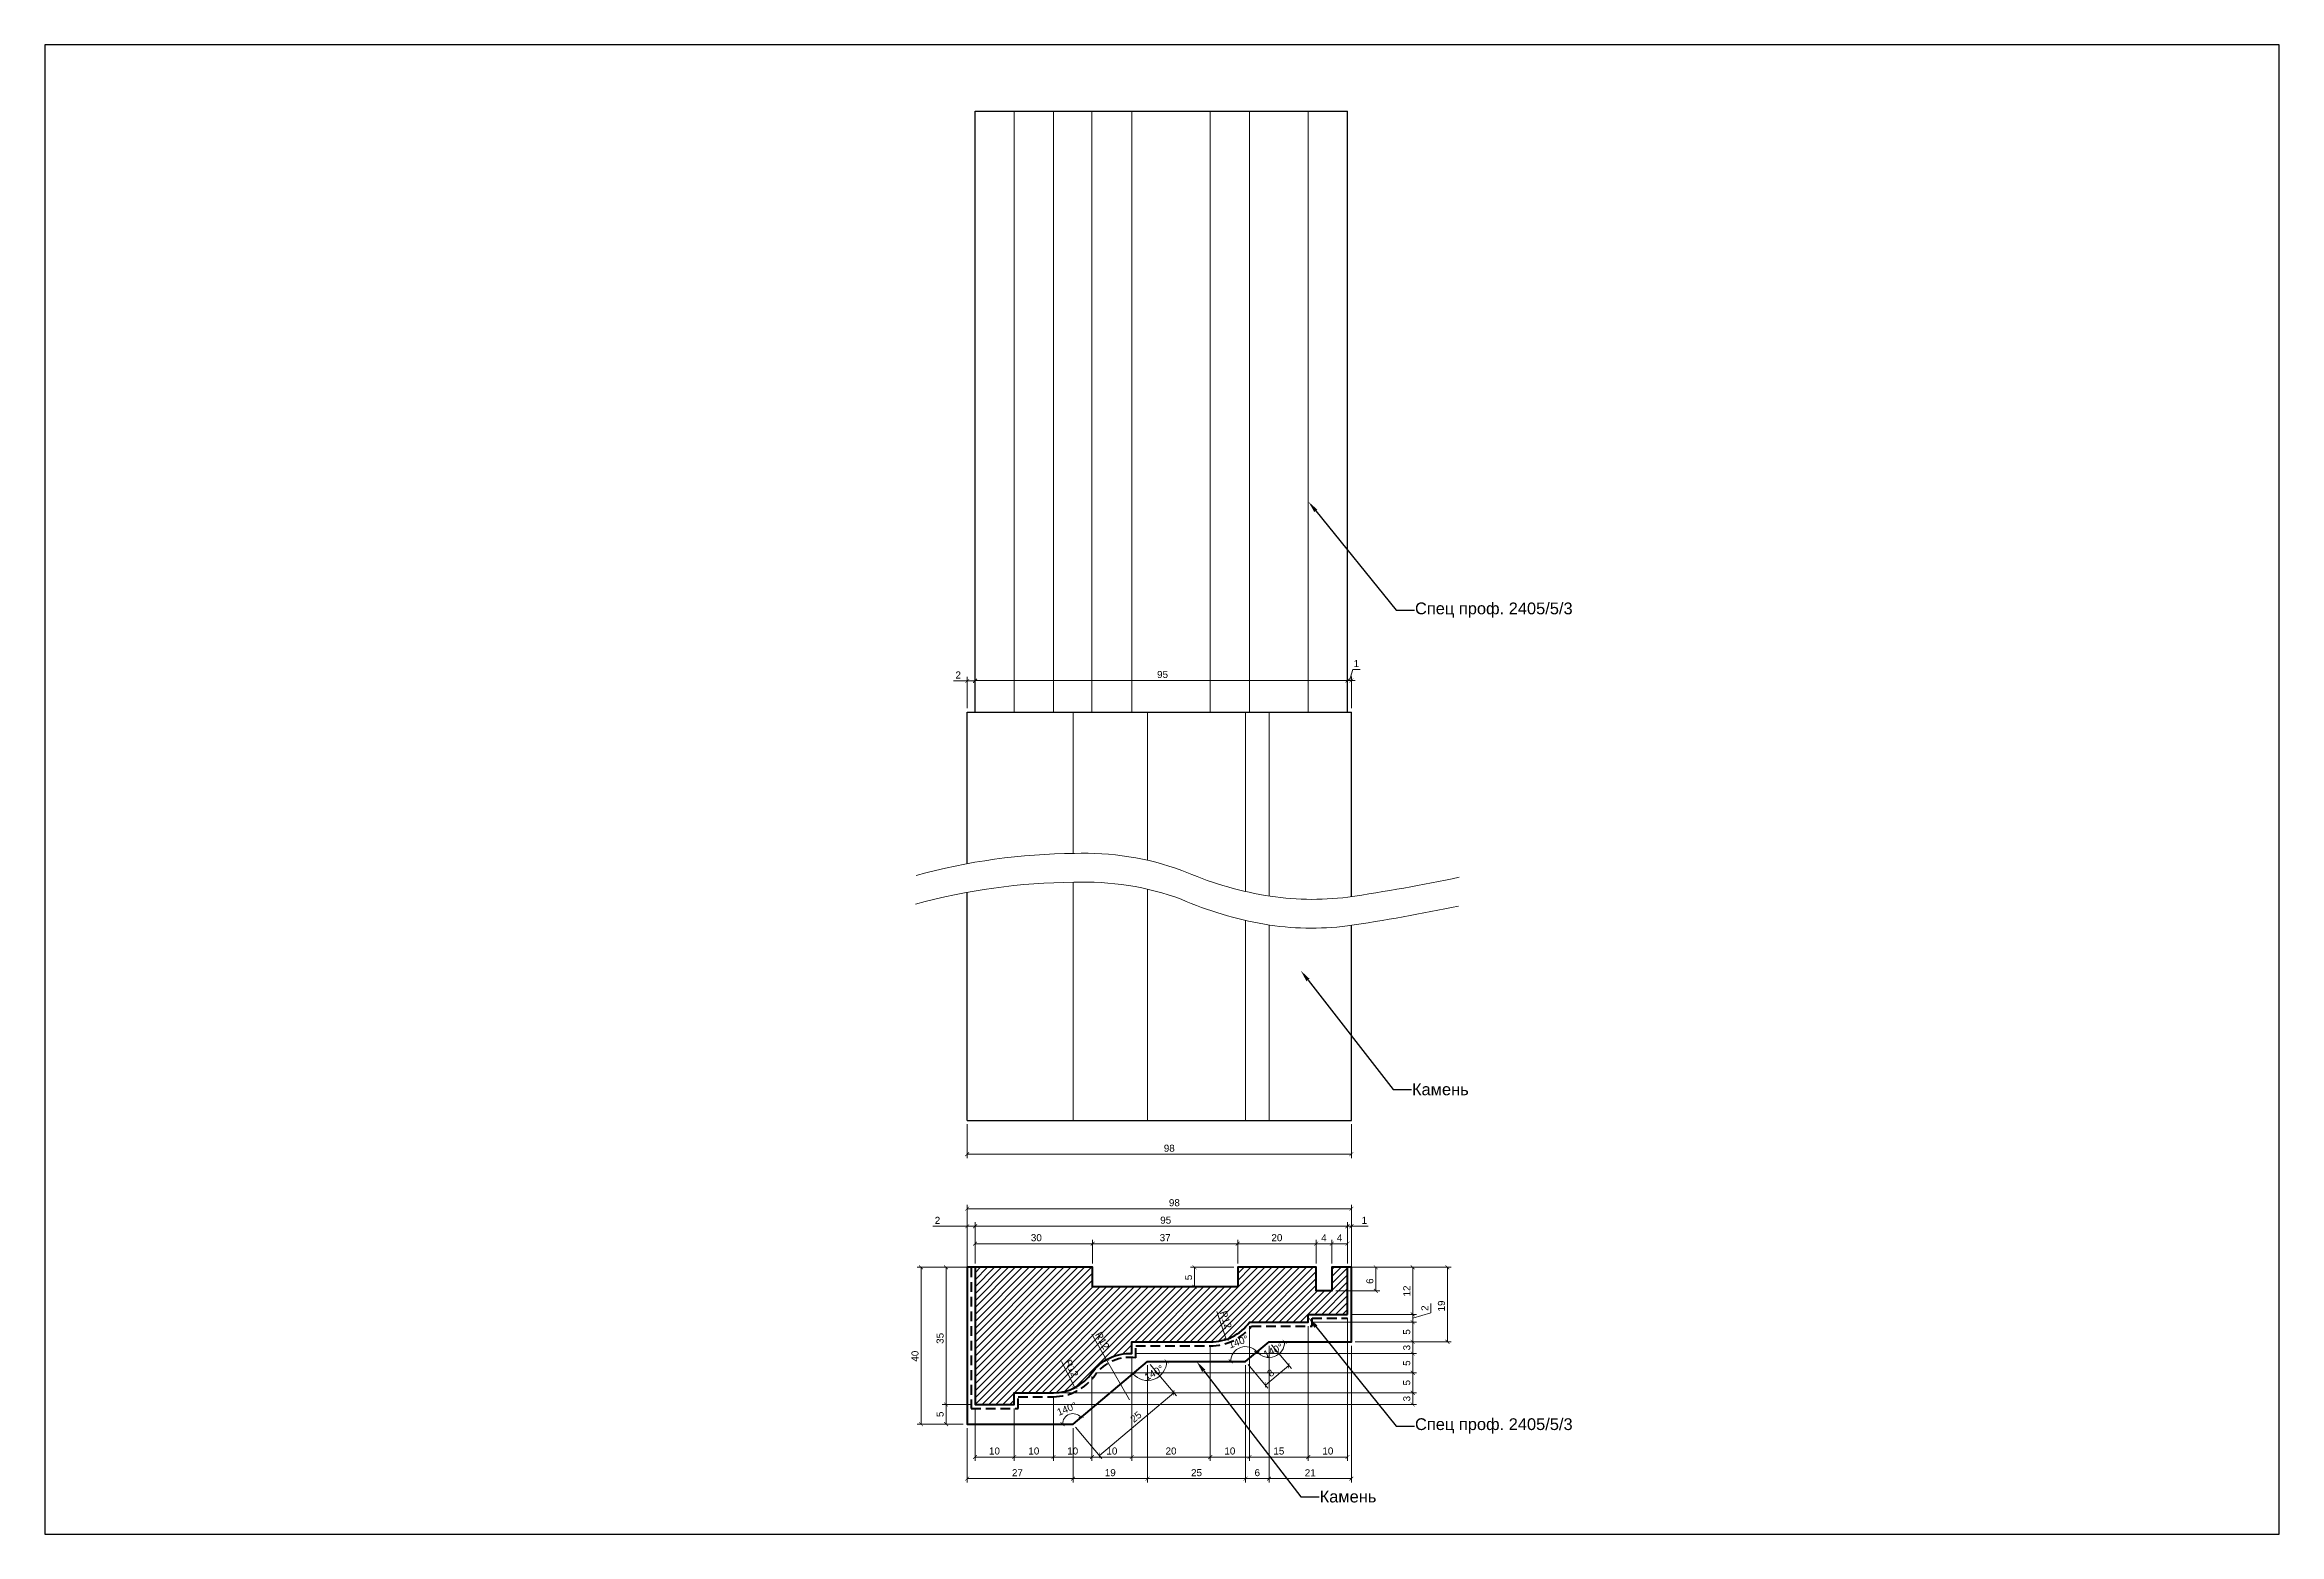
# Model space of a CAD drawing. Header units: millimetres. Extents: x 111 to 681, y -17154 to -16774.
import ezdxf
from ezdxf import colors
from ezdxf.entities.mleader import LeaderData, LeaderLine
from ezdxf.math import Vec2, Vec3

# ---------------------------------------------------------------- set-up
doc = ezdxf.new("R2010")
doc.units = ezdxf.units.MM
doc.linetypes.add('HIDDEN', pattern=[0.375, 0.25, -0.125])
doc.layers.add('Outside panel', color=7, linetype='Continuous', lineweight=18, true_color=0x7f5e57)
for name, color, linetype, lineweight in [('линия 15', 7, 'Continuous', 15), ('линия 50', 1, 'Continuous', 100), ('тонкие_Ном._пера__21', 7, 'Continuous', 5)]:
    doc.layers.add(name, color=color, linetype=linetype, lineweight=lineweight)
doc.layers.add('Слой1', color=7, linetype='Continuous')
doc.styles.get("Standard").update_dxf_attribs({"font": 'arial.ttf'})
doc.dimstyles.new('M_1', dxfattribs={"dimtxt": 1.8, "dimasz": 1, "dimexe": 1, "dimexo": 1, "dimgap": 0.6, "dimtad": 1, "dimdec": 0, "dimdsep": 46, "dimtxsty": 'Standard', "dimblk": 'ARCHTICK', "dimcen": -5, "dimclrd": 7, "dimclre": 7, "dimclrt": 7, "dimadec": 0, "dimazin": 0, "dimtfac": 1, "dimtdec": 0, "dimtmove": 0, "dimatfit": 3, "dimfxl": 1, "dimtolj": 1, "dimtzin": 0, "dimlwd": 5, "dimlwe": 5, "dimarcsym": 0})

msp = doc.modelspace()

# ---------------------------------------------------------------- blocks, each defined once
blk = doc.blocks.new('_ArchTick')
at = {"color": 0, "linetype": 'ByBlock', "const_width": 0.15}
blk.add_lwpolyline([(-0.5, -0.5), (0.5, 0.5)], dxfattribs=at)
blk = doc.blocks.new('*D47')
at = {"layer": 'Defpoints', "color": 0, "ltscale": 1000, "transparency": 16777216}
for p in [(423.1, -17105.39), (417.1, -17110.39), (423.1, -17140.3)]:
    blk.add_point(p, dxfattribs=at)
at = {"layer": 'линия 15', "color": 7, "lineweight": 5, "ltscale": 1000, "transparency": 16777216}
for p, q in [((417.1, -17111.39), (417.1, -17141.3)), ((423.1, -17106.39), (423.1, -17141.3)), ((417.1, -17140.3), (423.1, -17140.3))]:
    blk.add_line(p, q, dxfattribs=at)
at = {"layer": 'линия 15', "color": 7, "lineweight": 5, "ltscale": 1000, "transparency": 16777216, "rotation": 180}
blk.add_blockref('_ArchTick', (417.1, -17140.3), dxfattribs=at)
at = {"layer": 'линия 15', "color": 7, "lineweight": 5, "ltscale": 1000, "transparency": 16777216}
blk.add_blockref('_ArchTick', (423.1, -17140.3), dxfattribs=at)
at = {"layer": 'линия 15', "color": 7, "ltscale": 1000, "transparency": 16777216, "insert": (420.1, -17138.78), "char_height": 1.8, "attachment_point": 5}
blk.add_mtext('\\A1;6', dxfattribs=at)
blk = doc.blocks.new('*D46')
at = {"layer": 'Defpoints', "color": 0, "ltscale": 1000, "transparency": 16777216}
for p in [(392.1, -17110.39), (417.1, -17110.39), (417.1, -17140.3)]:
    blk.add_point(p, dxfattribs=at)
at = {"layer": 'линия 15', "color": 7, "lineweight": 5, "ltscale": 1000, "transparency": 16777216}
for p, q in [((392.1, -17111.39), (392.1, -17141.3)), ((417.1, -17111.39), (417.1, -17141.3)), ((392.1, -17140.3), (417.1, -17140.3))]:
    blk.add_line(p, q, dxfattribs=at)
at = {"layer": 'линия 15', "color": 7, "lineweight": 5, "ltscale": 1000, "transparency": 16777216, "rotation": 180}
blk.add_blockref('_ArchTick', (392.1, -17140.3), dxfattribs=at)
at = {"layer": 'линия 15', "color": 7, "lineweight": 5, "ltscale": 1000, "transparency": 16777216}
blk.add_blockref('_ArchTick', (417.1, -17140.3), dxfattribs=at)
at = {"layer": 'линия 15', "color": 7, "ltscale": 1000, "transparency": 16777216, "insert": (404.6, -17138.78), "char_height": 1.8, "attachment_point": 5}
blk.add_mtext('\\A1;25', dxfattribs=at)
blk = doc.blocks.new('*D45')
at = {"layer": 'Defpoints', "color": 0, "ltscale": 1000, "transparency": 16777216}
for p in [(392.1, -17110.39), (373.1, -17126.39), (392.1, -17140.3)]:
    blk.add_point(p, dxfattribs=at)
at = {"layer": 'линия 15', "color": 7, "lineweight": 5, "ltscale": 1000, "transparency": 16777216}
for p, q in [((392.1, -17111.39), (392.1, -17141.3)), ((373.1, -17127.39), (373.1, -17141.3)), ((373.1, -17140.3), (392.1, -17140.3))]:
    blk.add_line(p, q, dxfattribs=at)
at = {"layer": 'линия 15', "color": 7, "lineweight": 5, "ltscale": 1000, "transparency": 16777216, "rotation": 180}
blk.add_blockref('_ArchTick', (373.1, -17140.3), dxfattribs=at)
at = {"layer": 'линия 15', "color": 7, "lineweight": 5, "ltscale": 1000, "transparency": 16777216}
blk.add_blockref('_ArchTick', (392.1, -17140.3), dxfattribs=at)
at = {"layer": 'линия 15', "color": 7, "ltscale": 1000, "transparency": 16777216, "insert": (382.6, -17138.78), "char_height": 1.8, "attachment_point": 5}
blk.add_mtext('\\A1;19', dxfattribs=at)
blk = doc.blocks.new('*D44')
at = {"layer": 'Defpoints', "color": 0, "ltscale": 1000, "transparency": 16777216}
for p in [(346.1, -17126.39), (373.1, -17126.39), (373.1, -17140.3)]:
    blk.add_point(p, dxfattribs=at)
at = {"layer": 'линия 15', "color": 7, "lineweight": 5, "ltscale": 1000, "transparency": 16777216}
for p, q in [((346.1, -17127.39), (346.1, -17141.3)), ((373.1, -17127.39), (373.1, -17141.3)), ((346.1, -17140.3), (373.1, -17140.3))]:
    blk.add_line(p, q, dxfattribs=at)
at = {"layer": 'линия 15', "color": 7, "lineweight": 5, "ltscale": 1000, "transparency": 16777216, "rotation": 180}
blk.add_blockref('_ArchTick', (346.1, -17140.3), dxfattribs=at)
at = {"layer": 'линия 15', "color": 7, "lineweight": 5, "ltscale": 1000, "transparency": 16777216}
blk.add_blockref('_ArchTick', (373.1, -17140.3), dxfattribs=at)
at = {"layer": 'линия 15', "color": 7, "ltscale": 1000, "transparency": 16777216, "insert": (358.92, -17138.79), "char_height": 1.8, "attachment_point": 5}
blk.add_mtext('\\A1;27', dxfattribs=at)
blk = doc.blocks.new('*D43')
at = {"layer": 'Defpoints', "color": 0, "ltscale": 1000, "transparency": 16777216}
for p in [(408.32, -17093.32), (412.18, -17104.75)]:
    blk.add_point(p, dxfattribs=at)
at = {"layer": 'линия 15', "color": 7, "lineweight": 5, "ltscale": 1000, "transparency": 16777216}
blk.add_line((409.78, -17097.66), (412.18, -17104.75), dxfattribs=at)
at = {"layer": 'линия 15', "color": 7, "lineweight": 5, "ltscale": 1000, "transparency": 16777216, "rotation": 288.6721836857149}
blk.add_blockref('_ArchTick', (412.18, -17104.75), dxfattribs=at)
at = {"layer": 'линия 15', "color": 7, "ltscale": 1000, "transparency": 16777216, "insert": (412.08, -17099.78), "char_height": 1.8, "attachment_point": 5, "rotation": 288.6722}
blk.add_mtext('\\A1;R12', dxfattribs=at)
blk = doc.blocks.new('*D42')
at = {"layer": 'Defpoints', "color": 0, "ltscale": 1000, "transparency": 16777216}
for p in [(368.1, -17106.39), (373.55, -17117.08)]:
    blk.add_point(p, dxfattribs=at)
at = {"layer": 'линия 15', "color": 7, "lineweight": 5, "ltscale": 1000, "transparency": 16777216}
blk.add_line((370.15, -17110.41), (373.55, -17117.08), dxfattribs=at)
at = {"layer": 'линия 15', "color": 7, "lineweight": 5, "ltscale": 1000, "transparency": 16777216, "rotation": 297.0225914524147}
blk.add_blockref('_ArchTick', (373.55, -17117.08), dxfattribs=at)
at = {"layer": 'линия 15', "color": 7, "ltscale": 1000, "transparency": 16777216, "insert": (372.73, -17112.17), "char_height": 1.8, "attachment_point": 5, "rotation": 297.0226}
blk.add_mtext('\\A1;R12', dxfattribs=at)
blk = doc.blocks.new('*D41')
at = {"layer": 'Defpoints', "color": 0, "ltscale": 1000, "transparency": 16777216}
for p in [(381.62, -17109.95), (387.52, -17120.22)]:
    blk.add_point(p, dxfattribs=at)
at = {"layer": 'линия 15', "color": 7, "lineweight": 5, "ltscale": 1000, "transparency": 16777216}
for p in [(377.9, -17103.46), (387.52, -17120.22)]:
    blk.add_line(p, (381.62, -17109.95), dxfattribs=at)
at = {"layer": 'линия 15', "color": 7, "lineweight": 5, "ltscale": 1000, "transparency": 16777216, "rotation": 299.8608291976107}
blk.add_blockref('_ArchTick', (381.62, -17109.95), dxfattribs=at)
at = {"layer": 'линия 15', "color": 7, "ltscale": 1000, "transparency": 16777216, "insert": (380.57, -17105.09), "char_height": 1.8, "attachment_point": 5, "rotation": 299.8608}
blk.add_mtext('\\A1;R12', dxfattribs=at)
blk = doc.blocks.new('*D40')
at = {"layer": 'Defpoints', "color": 0, "ltscale": 1000, "transparency": 16777216}
for p in [(348.1, -16936.8), (346.1, -16944.78), (348.1, -16944.78)]:
    blk.add_point(p, dxfattribs=at)
at = {"layer": 'линия 15', "color": 7, "lineweight": 5, "ltscale": 1000, "transparency": 16777216}
for p, q in [((346.1, -16936.8), (342.62, -16936.8)), ((346.1, -16943.78), (346.1, -16935.8)), ((348.1, -16936.8), (346.1, -16936.8)), ((348.1, -16943.78), (348.1, -16935.8))]:
    blk.add_line(p, q, dxfattribs=at)
at = {"layer": 'линия 15', "color": 7, "lineweight": 5, "ltscale": 1000, "transparency": 16777216, "rotation": 180}
blk.add_blockref('_ArchTick', (346.1, -16936.8), dxfattribs=at)
at = {"layer": 'линия 15', "color": 7, "lineweight": 5, "ltscale": 1000, "transparency": 16777216}
blk.add_blockref('_ArchTick', (348.1, -16936.8), dxfattribs=at)
at = {"layer": 'линия 15', "color": 7, "ltscale": 1000, "transparency": 16777216, "insert": (343.82, -16935.29), "char_height": 1.8, "attachment_point": 5}
blk.add_mtext('\\A1;2', dxfattribs=at)
blk = doc.blocks.new('*D39')
at = {"layer": 'Defpoints', "color": 0, "ltscale": 1000, "transparency": 16777216}
for p in [(444.1, -16936.69), (443.1, -16944.78), (444.1, -16944.78)]:
    blk.add_point(p, dxfattribs=at)
at = {"layer": 'линия 15', "color": 7, "lineweight": 5, "ltscale": 1000, "transparency": 16777216}
for p, q in [((443.6, -16936.69), (444.44, -16933.89)), ((444.44, -16933.89), (446.3, -16933.89)), ((443.1, -16936.69), (442.1, -16936.69)), ((443.1, -16943.78), (443.1, -16935.69)), ((443.1, -16936.69), (444.1, -16936.69)), ((443.1, -16936.69), (444.1, -16936.69)), ((444.1, -16943.78), (444.1, -16935.69)), ((444.1, -16936.69), (445.1, -16936.69))]:
    blk.add_line(p, q, dxfattribs=at)
blk.add_blockref('_ArchTick', (443.1, -16936.69), dxfattribs=at)
at = {"layer": 'линия 15', "color": 7, "lineweight": 5, "ltscale": 1000, "transparency": 16777216, "rotation": 180}
blk.add_blockref('_ArchTick', (444.1, -16936.69), dxfattribs=at)
at = {"layer": 'линия 15', "color": 7, "ltscale": 1000, "transparency": 16777216, "insert": (445.37, -16932.38), "char_height": 1.8, "attachment_point": 5}
blk.add_mtext('\\A1;1', dxfattribs=at)
blk = doc.blocks.new('*D38')
at = {"layer": 'Defpoints', "color": 0, "ltscale": 1000, "transparency": 16777216}
for p in [(443.1, -16936.69), (348.1, -16944.78), (443.1, -16944.78)]:
    blk.add_point(p, dxfattribs=at)
at = {"layer": 'линия 15', "color": 7, "lineweight": 5, "ltscale": 1000, "transparency": 16777216}
for p, q in [((348.1, -16943.78), (348.1, -16935.69)), ((348.1, -16936.69), (443.1, -16936.69)), ((443.1, -16943.78), (443.1, -16935.69))]:
    blk.add_line(p, q, dxfattribs=at)
at = {"layer": 'линия 15', "color": 7, "lineweight": 5, "ltscale": 1000, "transparency": 16777216, "rotation": 180}
blk.add_blockref('_ArchTick', (348.1, -16936.69), dxfattribs=at)
at = {"layer": 'линия 15', "color": 7, "lineweight": 5, "ltscale": 1000, "transparency": 16777216}
blk.add_blockref('_ArchTick', (443.1, -16936.69), dxfattribs=at)
at = {"layer": 'линия 15', "color": 7, "ltscale": 1000, "transparency": 16777216, "insert": (395.93, -16935.17), "char_height": 1.8, "attachment_point": 5}
blk.add_mtext('\\A1;95', dxfattribs=at)
blk = doc.blocks.new('*D37')
at = {"layer": 'Defpoints', "color": 0, "ltscale": 1000, "transparency": 16777216}
for p in [(346.1, -17048.91), (444.1, -17048.91), (444.1, -17057.53)]:
    blk.add_point(p, dxfattribs=at)
at = {"layer": 'линия 15', "color": 7, "lineweight": 5, "ltscale": 1000, "transparency": 16777216}
for p, q in [((346.1, -17049.91), (346.1, -17058.53)), ((444.1, -17049.91), (444.1, -17058.53)), ((346.1, -17057.53), (444.1, -17057.53))]:
    blk.add_line(p, q, dxfattribs=at)
at = {"layer": 'линия 15', "color": 7, "lineweight": 5, "ltscale": 1000, "transparency": 16777216, "rotation": 180}
blk.add_blockref('_ArchTick', (346.1, -17057.53), dxfattribs=at)
at = {"layer": 'линия 15', "color": 7, "lineweight": 5, "ltscale": 1000, "transparency": 16777216}
blk.add_blockref('_ArchTick', (444.1, -17057.53), dxfattribs=at)
at = {"layer": 'линия 15', "color": 7, "ltscale": 1000, "transparency": 16777216, "insert": (397.65, -17056.02), "char_height": 1.8, "attachment_point": 5}
blk.add_mtext('\\A1;98', dxfattribs=at)
blk = doc.blocks.new('*D36')
at = {"layer": 'Defpoints', "color": 0, "ltscale": 1000, "transparency": 16777216}
for p in [(444.1, -17075.91), (443.1, -17086.39), (444.1, -17086.39)]:
    blk.add_point(p, dxfattribs=at)
at = {"layer": 'линия 15', "color": 7, "lineweight": 5, "ltscale": 1000, "transparency": 16777216}
for p, q in [((443.1, -17075.91), (442.1, -17075.91)), ((443.1, -17085.39), (443.1, -17074.91)), ((443.1, -17075.91), (444.1, -17075.91)), ((444.1, -17085.39), (444.1, -17074.91)), ((444.1, -17075.91), (448.35, -17075.91))]:
    blk.add_line(p, q, dxfattribs=at)
blk.add_blockref('_ArchTick', (443.1, -17075.91), dxfattribs=at)
at = {"layer": 'линия 15', "color": 7, "lineweight": 5, "ltscale": 1000, "transparency": 16777216, "rotation": 180}
blk.add_blockref('_ArchTick', (444.1, -17075.91), dxfattribs=at)
at = {"layer": 'линия 15', "color": 7, "ltscale": 1000, "transparency": 16777216, "insert": (447.42, -17074.41), "char_height": 1.8, "attachment_point": 5}
blk.add_mtext('\\A1;1', dxfattribs=at)
blk = doc.blocks.new('*D35')
at = {"layer": 'Defpoints', "color": 0, "ltscale": 1000, "transparency": 16777216}
for p in [(348.1, -17075.91), (346.1, -17086.39), (348.1, -17086.39)]:
    blk.add_point(p, dxfattribs=at)
at = {"layer": 'линия 15', "color": 7, "lineweight": 5, "ltscale": 1000, "transparency": 16777216}
for p, q in [((346.1, -17075.91), (337.32, -17075.91)), ((346.1, -17085.39), (346.1, -17074.91)), ((348.1, -17075.91), (346.1, -17075.91)), ((348.1, -17085.39), (348.1, -17074.91))]:
    blk.add_line(p, q, dxfattribs=at)
at = {"layer": 'линия 15', "color": 7, "lineweight": 5, "ltscale": 1000, "transparency": 16777216, "rotation": 180}
blk.add_blockref('_ArchTick', (346.1, -17075.91), dxfattribs=at)
at = {"layer": 'линия 15', "color": 7, "lineweight": 5, "ltscale": 1000, "transparency": 16777216}
blk.add_blockref('_ArchTick', (348.1, -17075.91), dxfattribs=at)
at = {"layer": 'линия 15', "color": 7, "ltscale": 1000, "transparency": 16777216, "insert": (338.52, -17074.41), "char_height": 1.8, "attachment_point": 5}
blk.add_mtext('\\A1;2', dxfattribs=at)
blk = doc.blocks.new('*D34')
at = {"layer": 'Defpoints', "color": 0, "ltscale": 1000, "transparency": 16777216}
for p in [(444.1, -17071.44), (444.1, -17105.39), (346.1, -17126.39)]:
    blk.add_point(p, dxfattribs=at)
at = {"layer": 'линия 15', "color": 7, "lineweight": 5, "ltscale": 1000, "transparency": 16777216}
for p, q in [((346.1, -17125.39), (346.1, -17070.44)), ((346.1, -17071.44), (444.1, -17071.44)), ((444.1, -17104.39), (444.1, -17070.44))]:
    blk.add_line(p, q, dxfattribs=at)
at = {"layer": 'линия 15', "color": 7, "lineweight": 5, "ltscale": 1000, "transparency": 16777216, "rotation": 180}
blk.add_blockref('_ArchTick', (346.1, -17071.44), dxfattribs=at)
at = {"layer": 'линия 15', "color": 7, "lineweight": 5, "ltscale": 1000, "transparency": 16777216}
blk.add_blockref('_ArchTick', (444.1, -17071.44), dxfattribs=at)
at = {"layer": 'линия 15', "color": 7, "ltscale": 1000, "transparency": 16777216, "insert": (398.95, -17069.92), "char_height": 1.8, "attachment_point": 5}
blk.add_mtext('\\A1;98', dxfattribs=at)
blk = doc.blocks.new('*D33')
at = {"layer": 'Defpoints', "color": 0, "ltscale": 1000, "transparency": 16777216}
for p in [(444.1, -17086.39), (468.59, -17086.39), (444.1, -17105.39)]:
    blk.add_point(p, dxfattribs=at)
at = {"layer": 'линия 15', "color": 7, "lineweight": 5, "ltscale": 1000, "transparency": 16777216}
for p, q in [((445.1, -17086.39), (469.59, -17086.39)), ((468.59, -17105.39), (468.59, -17086.39)), ((445.1, -17105.39), (469.59, -17105.39))]:
    blk.add_line(p, q, dxfattribs=at)
for p, rotation in [((468.59, -17086.39), 90), ((468.59, -17105.39), 270)]:
    blk.add_blockref('_ArchTick', p, dxfattribs=dict(at, rotation=rotation))
at = {"layer": 'линия 15', "color": 7, "ltscale": 1000, "transparency": 16777216, "insert": (467.07, -17096.25), "char_height": 1.8, "attachment_point": 5, "rotation": 90}
blk.add_mtext('\\A1;19', dxfattribs=at)
blk = doc.blocks.new('*D32')
at = {"layer": 'Defpoints', "color": 0, "ltscale": 1000, "transparency": 16777216}
for p in [(334.32, -17086.39), (346.1, -17086.39), (346.1, -17126.39)]:
    blk.add_point(p, dxfattribs=at)
at = {"layer": 'линия 15', "color": 7, "lineweight": 5, "ltscale": 1000, "transparency": 16777216}
for p, q in [((345.1, -17086.39), (333.32, -17086.39)), ((334.32, -17126.39), (334.32, -17086.39)), ((345.1, -17126.39), (333.32, -17126.39))]:
    blk.add_line(p, q, dxfattribs=at)
for p, rotation in [((334.32, -17086.39), 90), ((334.32, -17126.39), 270)]:
    blk.add_blockref('_ArchTick', p, dxfattribs=dict(at, rotation=rotation))
at = {"layer": 'линия 15', "color": 7, "ltscale": 1000, "transparency": 16777216, "insert": (332.8, -17109.06), "char_height": 1.8, "attachment_point": 5, "rotation": 90}
blk.add_mtext('\\A1;40', dxfattribs=at)
blk = doc.blocks.new('*D31')
at = {"layer": 'Defpoints', "color": 0, "ltscale": 1000, "transparency": 16777216}
for p in [(348.1, -17121.39), (340.71, -17126.39), (346.1, -17126.39)]:
    blk.add_point(p, dxfattribs=at)
at = {"layer": 'линия 15', "color": 7, "lineweight": 5, "ltscale": 1000, "transparency": 16777216}
for p, q in [((347.1, -17121.39), (339.71, -17121.39)), ((340.71, -17121.39), (340.71, -17126.39)), ((345.1, -17126.39), (339.71, -17126.39))]:
    blk.add_line(p, q, dxfattribs=at)
for p, rotation in [((340.71, -17121.39), 90), ((340.71, -17126.39), 270)]:
    blk.add_blockref('_ArchTick', p, dxfattribs=dict(at, rotation=rotation))
at = {"layer": 'линия 15', "color": 7, "ltscale": 1000, "transparency": 16777216, "insert": (339.19, -17123.89), "char_height": 1.8, "attachment_point": 5, "rotation": 90}
blk.add_mtext('\\A1;5', dxfattribs=at)
blk = doc.blocks.new('*D30')
at = {"layer": 'Defpoints', "color": 0, "ltscale": 1000, "transparency": 16777216}
for p in [(348.1, -17086.39), (340.71, -17121.39), (348.1, -17121.39)]:
    blk.add_point(p, dxfattribs=at)
at = {"layer": 'линия 15', "color": 7, "lineweight": 5, "ltscale": 1000, "transparency": 16777216}
for p, q in [((347.1, -17086.39), (339.71, -17086.39)), ((340.71, -17086.39), (340.71, -17121.39)), ((347.1, -17121.39), (339.71, -17121.39))]:
    blk.add_line(p, q, dxfattribs=at)
for p, rotation in [((340.71, -17086.39), 90), ((340.71, -17121.39), 270)]:
    blk.add_blockref('_ArchTick', p, dxfattribs=dict(at, rotation=rotation))
at = {"layer": 'линия 15', "color": 7, "ltscale": 1000, "transparency": 16777216, "insert": (339.19, -17104.52), "char_height": 1.8, "attachment_point": 5, "rotation": 90}
blk.add_mtext('\\A1;35', dxfattribs=at)
blk = doc.blocks.new('*D29')
at = {"layer": 'Defpoints', "color": 0, "ltscale": 1000, "transparency": 16777216}
for p in [(443.1, -17075.89), (348.1, -17086.39), (443.1, -17086.39)]:
    blk.add_point(p, dxfattribs=at)
at = {"layer": 'линия 15', "color": 7, "lineweight": 5, "ltscale": 1000, "transparency": 16777216}
for p, q in [((348.1, -17085.39), (348.1, -17074.89)), ((348.1, -17075.89), (443.1, -17075.89)), ((443.1, -17085.39), (443.1, -17074.89))]:
    blk.add_line(p, q, dxfattribs=at)
at = {"layer": 'линия 15', "color": 7, "lineweight": 5, "ltscale": 1000, "transparency": 16777216, "rotation": 180}
blk.add_blockref('_ArchTick', (348.1, -17075.89), dxfattribs=at)
at = {"layer": 'линия 15', "color": 7, "lineweight": 5, "ltscale": 1000, "transparency": 16777216}
blk.add_blockref('_ArchTick', (443.1, -17075.89), dxfattribs=at)
at = {"layer": 'линия 15', "color": 7, "ltscale": 1000, "transparency": 16777216, "insert": (396.74, -17074.37), "char_height": 1.8, "attachment_point": 5}
blk.add_mtext('\\A1;95', dxfattribs=at)
blk = doc.blocks.new('*D28')
at = {"layer": 'Defpoints', "color": 0, "ltscale": 1000, "transparency": 16777216}
for p in [(423.1, -17105.39), (423.1, -17105.39), (444.1, -17105.39), (417.1, -17110.39), (422.86, -17109.37)]:
    blk.add_point(p, dxfattribs=at)
at = {"layer": 'линия 15', "color": 7, "lineweight": 5, "ltscale": 1000, "transparency": 16777216}
blk.add_arc((423.1, -17105.39), 3.99, 219.8056, 0, dxfattribs=at)
for p, rotation in [((427.09, -17105.39), 90.00000000000456), ((420.03, -17107.94), 129.8055800498774)]:
    blk.add_blockref('_ArchTick', p, dxfattribs=dict(at, rotation=rotation))
at = {"layer": 'линия 15', "color": 7, "ltscale": 1000, "transparency": 16777216, "insert": (424.16, -17107.62), "char_height": 1.8, "attachment_point": 5, "rotation": 25.5807}
blk.add_mtext('\\A1;140°', dxfattribs=at)
blk = doc.blocks.new('*D27')
at = {"layer": 'Defpoints', "color": 0, "ltscale": 1000, "transparency": 16777216}
for p in [(392.1, -17110.39), (346.1, -17126.39), (373.1, -17126.39), (373.1, -17126.39), (373.25, -17123.72)]:
    blk.add_point(p, dxfattribs=at)
at = {"layer": 'линия 15', "color": 7, "lineweight": 5, "ltscale": 1000, "transparency": 16777216}
blk.add_arc((373.1, -17126.39), 2.67, 40.1009, 180, dxfattribs=at)
for p, rotation in [((370.42, -17126.39), 270.0000000000015), ((375.14, -17124.67), 310.1009018783721)]:
    blk.add_blockref('_ArchTick', p, dxfattribs=dict(at, rotation=rotation))
at = {"layer": 'линия 15', "color": 7, "ltscale": 1000, "transparency": 16777216, "insert": (371.52, -17122.5), "char_height": 1.8, "attachment_point": 5, "rotation": 22.0337}
blk.add_mtext('\\A1;140°', dxfattribs=at)
blk = doc.blocks.new('*D26')
at = {"layer": 'Defpoints', "color": 0, "ltscale": 1000, "transparency": 16777216}
for p in [(392.1, -17110.39), (392.1, -17110.39), (417.1, -17110.39), (391.82, -17115.24), (373.1, -17126.39)]:
    blk.add_point(p, dxfattribs=at)
at = {"layer": 'линия 15', "color": 7, "lineweight": 5, "ltscale": 1000, "transparency": 16777216}
blk.add_arc((392.1, -17110.39), 4.86, 220.1009, 0, dxfattribs=at)
for p, rotation in [((396.96, -17110.39), 90.00000000000087), ((388.38, -17113.52), 130.1009018783749)]:
    blk.add_blockref('_ArchTick', p, dxfattribs=dict(at, rotation=rotation))
at = {"layer": 'линия 15', "color": 7, "ltscale": 1000, "transparency": 16777216, "insert": (393.76, -17113.29), "char_height": 1.8, "attachment_point": 5, "rotation": 29.8689}
blk.add_mtext('\\A1;140°', dxfattribs=at)
blk = doc.blocks.new('*D25')
at = {"layer": 'Defpoints', "color": 0, "ltscale": 1000, "transparency": 16777216}
for p in [(423.1, -17105.39), (392.1, -17110.39), (417.1, -17110.39), (417.1, -17110.39), (417.33, -17106.61)]:
    blk.add_point(p, dxfattribs=at)
at = {"layer": 'линия 15', "color": 7, "lineweight": 5, "ltscale": 1000, "transparency": 16777216}
blk.add_arc((417.1, -17110.39), 3.78, 39.8056, 180, dxfattribs=at)
for p, rotation in [((413.31, -17110.39), 270.0000000000013), ((420, -17107.96), 309.8055800498884)]:
    blk.add_blockref('_ArchTick', p, dxfattribs=dict(at, rotation=rotation))
at = {"layer": 'линия 15', "color": 7, "ltscale": 1000, "transparency": 16777216, "insert": (415.29, -17105.4), "char_height": 1.8, "attachment_point": 5, "rotation": 19.9028}
blk.add_mtext('\\A1;140°', dxfattribs=at)
blk = doc.blocks.new('*D24')
at = {"layer": 'Defpoints', "color": 0, "ltscale": 1000, "transparency": 16777216}
for p in [(423.1, -17105.39), (417.1, -17110.39), (428.16, -17111.46)]:
    blk.add_point(p, dxfattribs=at)
at = {"layer": 'линия 15', "color": 7, "lineweight": 5, "ltscale": 1000, "transparency": 16777216}
for p, q in [((417.74, -17111.16), (422.8, -17117.23)), ((423.74, -17106.15), (428.8, -17112.23)), ((422.16, -17116.46), (428.16, -17111.46))]:
    blk.add_line(p, q, dxfattribs=at)
for p, rotation in [((428.16, -17111.46), 39.80558004989897), ((422.16, -17116.46), 219.805580049899)]:
    blk.add_blockref('_ArchTick', p, dxfattribs=dict(at, rotation=rotation))
at = {"layer": 'линия 15', "color": 7, "ltscale": 1000, "transparency": 16777216, "insert": (423.51, -17113.35), "char_height": 1.8, "attachment_point": 5, "rotation": 39.8056}
blk.add_mtext('\\A1;8', dxfattribs=at)
blk = doc.blocks.new('*D23')
at = {"layer": 'Defpoints', "color": 0, "ltscale": 1000, "transparency": 16777216}
for p in [(392.1, -17110.39), (398.82, -17118.38), (373.1, -17126.39)]:
    blk.add_point(p, dxfattribs=at)
at = {"layer": 'линия 15', "color": 7, "lineweight": 5, "ltscale": 1000, "transparency": 16777216}
for p, q in [((392.74, -17111.15), (399.47, -17119.14)), ((379.82, -17134.38), (398.82, -17118.38)), ((373.74, -17127.15), (380.47, -17135.14))]:
    blk.add_line(p, q, dxfattribs=at)
for p, rotation in [((398.82, -17118.38), 40.10090187837359), ((379.82, -17134.38), 220.1009018783736)]:
    blk.add_blockref('_ArchTick', p, dxfattribs=dict(at, rotation=rotation))
at = {"layer": 'линия 15', "color": 7, "ltscale": 1000, "transparency": 16777216, "insert": (389.14, -17124.55), "char_height": 1.8, "attachment_point": 5, "rotation": 40.1009}
blk.add_mtext('\\A1;25', dxfattribs=at)
blk = doc.blocks.new('*D22')
at = {"layer": 'Defpoints', "color": 0, "ltscale": 1000, "transparency": 16777216}
for p in [(358.1, -17121.39), (368.1, -17118.39), (459.74, -17121.39)]:
    blk.add_point(p, dxfattribs=at)
at = {"layer": 'линия 15', "color": 7, "lineweight": 5, "ltscale": 1000, "transparency": 16777216}
for p, q in [((359.1, -17121.39), (460.74, -17121.39)), ((369.1, -17118.39), (460.74, -17118.39)), ((459.74, -17118.39), (459.74, -17121.39))]:
    blk.add_line(p, q, dxfattribs=at)
for p, rotation in [((459.74, -17118.39), 90), ((459.74, -17121.39), 270)]:
    blk.add_blockref('_ArchTick', p, dxfattribs=dict(at, rotation=rotation))
at = {"layer": 'линия 15', "color": 7, "ltscale": 1000, "transparency": 16777216, "insert": (458.22, -17119.89), "char_height": 1.8, "attachment_point": 5, "rotation": 90}
blk.add_mtext('\\A1;3', dxfattribs=at)
blk = doc.blocks.new('*D21')
at = {"layer": 'Defpoints', "color": 0, "ltscale": 1000, "transparency": 16777216}
for p in [(377.92, -17113.28), (368.1, -17118.39), (459.74, -17118.39)]:
    blk.add_point(p, dxfattribs=at)
at = {"layer": 'линия 15', "color": 7, "lineweight": 5, "ltscale": 1000, "transparency": 16777216}
for p, q in [((378.92, -17113.28), (460.74, -17113.28)), ((459.74, -17113.28), (459.74, -17118.39)), ((369.1, -17118.39), (460.74, -17118.39))]:
    blk.add_line(p, q, dxfattribs=at)
for p, rotation in [((459.74, -17113.28), 90), ((459.74, -17118.39), 270)]:
    blk.add_blockref('_ArchTick', p, dxfattribs=dict(at, rotation=rotation))
at = {"layer": 'линия 15', "color": 7, "ltscale": 1000, "transparency": 16777216, "insert": (458.22, -17115.83), "char_height": 1.8, "attachment_point": 5, "rotation": 90}
blk.add_mtext('\\A1;5', dxfattribs=at)
blk = doc.blocks.new('*D20')
at = {"layer": 'Defpoints', "color": 0, "ltscale": 1000, "transparency": 16777216}
for p in [(388.1, -17108.39), (377.92, -17113.28), (459.74, -17113.28)]:
    blk.add_point(p, dxfattribs=at)
at = {"layer": 'линия 15', "color": 7, "lineweight": 5, "ltscale": 1000, "transparency": 16777216}
for p, q in [((389.1, -17108.39), (460.74, -17108.39)), ((459.74, -17108.39), (459.74, -17113.28)), ((378.92, -17113.28), (460.74, -17113.28))]:
    blk.add_line(p, q, dxfattribs=at)
for p, rotation in [((459.74, -17108.39), 90), ((459.74, -17113.28), 270)]:
    blk.add_blockref('_ArchTick', p, dxfattribs=dict(at, rotation=rotation))
at = {"layer": 'линия 15', "color": 7, "ltscale": 1000, "transparency": 16777216, "insert": (458.22, -17110.83), "char_height": 1.8, "attachment_point": 5, "rotation": 90}
blk.add_mtext('\\A1;5', dxfattribs=at)
blk = doc.blocks.new('*D19')
at = {"layer": 'Defpoints', "color": 0, "ltscale": 1000, "transparency": 16777216}
for p in [(444.1, -17105.39), (388.1, -17108.39), (459.74, -17108.39)]:
    blk.add_point(p, dxfattribs=at)
at = {"layer": 'линия 15', "color": 7, "lineweight": 5, "ltscale": 1000, "transparency": 16777216}
for p, q in [((445.1, -17105.39), (460.74, -17105.39)), ((459.74, -17105.39), (459.74, -17108.39)), ((389.1, -17108.39), (460.74, -17108.39))]:
    blk.add_line(p, q, dxfattribs=at)
for p, rotation in [((459.74, -17105.39), 90), ((459.74, -17108.39), 270)]:
    blk.add_blockref('_ArchTick', p, dxfattribs=dict(at, rotation=rotation))
at = {"layer": 'линия 15', "color": 7, "ltscale": 1000, "transparency": 16777216, "insert": (458.22, -17106.89), "char_height": 1.8, "attachment_point": 5, "rotation": 90}
blk.add_mtext('\\A1;3', dxfattribs=at)
blk = doc.blocks.new('*D18')
at = {"layer": 'Defpoints', "color": 0, "ltscale": 1000, "transparency": 16777216}
for p in [(433.1, -17100.39), (444.1, -17105.39), (459.74, -17105.39)]:
    blk.add_point(p, dxfattribs=at)
at = {"layer": 'линия 15', "color": 7, "lineweight": 5, "ltscale": 1000, "transparency": 16777216}
for p, q in [((434.1, -17100.39), (460.74, -17100.39)), ((445.1, -17105.39), (460.74, -17105.39)), ((459.74, -17100.39), (459.74, -17105.39))]:
    blk.add_line(p, q, dxfattribs=at)
for p, rotation in [((459.74, -17100.39), 90), ((459.74, -17105.39), 270)]:
    blk.add_blockref('_ArchTick', p, dxfattribs=dict(at, rotation=rotation))
at = {"layer": 'линия 15', "color": 7, "ltscale": 1000, "transparency": 16777216, "insert": (458.22, -17102.89), "char_height": 1.8, "attachment_point": 5, "rotation": 90}
blk.add_mtext('\\A1;5', dxfattribs=at)
blk = doc.blocks.new('*D17')
at = {"layer": 'Defpoints', "color": 0, "ltscale": 1000, "transparency": 16777216}
for p in [(443.1, -17098.39), (433.1, -17100.39), (459.74, -17100.39)]:
    blk.add_point(p, dxfattribs=at)
at = {"layer": 'линия 15', "color": 7, "lineweight": 5, "ltscale": 1000, "transparency": 16777216}
for p, q in [((444.1, -17098.39), (460.74, -17098.39)), ((459.74, -17099.39), (464.35, -17098)), ((459.74, -17098.39), (459.74, -17100.39)), ((464.35, -17098), (464.35, -17095.61)), ((434.1, -17100.39), (460.74, -17100.39))]:
    blk.add_line(p, q, dxfattribs=at)
for p, rotation in [((459.74, -17098.39), 90), ((459.74, -17100.39), 270)]:
    blk.add_blockref('_ArchTick', p, dxfattribs=dict(at, rotation=rotation))
at = {"layer": 'линия 15', "color": 7, "ltscale": 1000, "transparency": 16777216, "insert": (462.84, -17096.81), "char_height": 1.8, "attachment_point": 5, "rotation": 90}
blk.add_mtext('\\A1;2', dxfattribs=at)
blk = doc.blocks.new('*D16')
at = {"layer": 'Defpoints', "color": 0, "ltscale": 1000, "transparency": 16777216}
for p in [(443.1, -17086.39), (443.1, -17098.39), (459.74, -17098.39)]:
    blk.add_point(p, dxfattribs=at)
at = {"layer": 'линия 15', "color": 7, "lineweight": 5, "ltscale": 1000, "transparency": 16777216}
for p, q in [((444.1, -17086.39), (460.74, -17086.39)), ((459.74, -17086.39), (459.74, -17098.39)), ((444.1, -17098.39), (460.74, -17098.39))]:
    blk.add_line(p, q, dxfattribs=at)
for p, rotation in [((459.74, -17086.39), 90), ((459.74, -17098.39), 270)]:
    blk.add_blockref('_ArchTick', p, dxfattribs=dict(at, rotation=rotation))
at = {"layer": 'линия 15', "color": 7, "ltscale": 1000, "transparency": 16777216, "insert": (458.23, -17092.43), "char_height": 1.8, "attachment_point": 5, "rotation": 90}
blk.add_mtext('\\A1;12', dxfattribs=at)
blk = doc.blocks.new('*D15')
at = {"layer": 'Defpoints', "color": 0, "ltscale": 1000, "transparency": 16777216}
for p in [(439.1, -17086.39), (439.1, -17092.39), (450.34, -17092.39)]:
    blk.add_point(p, dxfattribs=at)
at = {"layer": 'линия 15', "color": 7, "lineweight": 5, "ltscale": 1000, "transparency": 16777216}
for p, q in [((440.1, -17086.39), (451.34, -17086.39)), ((450.34, -17086.39), (450.34, -17092.39)), ((440.1, -17092.39), (451.34, -17092.39))]:
    blk.add_line(p, q, dxfattribs=at)
for p, rotation in [((450.34, -17086.39), 90), ((450.34, -17092.39), 270)]:
    blk.add_blockref('_ArchTick', p, dxfattribs=dict(at, rotation=rotation))
at = {"layer": 'линия 15', "color": 7, "ltscale": 1000, "transparency": 16777216, "insert": (448.82, -17089.92), "char_height": 1.8, "attachment_point": 5, "rotation": 90}
blk.add_mtext('\\A1;6', dxfattribs=at)
blk = doc.blocks.new('*D14')
at = {"layer": 'Defpoints', "color": 0, "ltscale": 1000, "transparency": 16777216}
for p in [(415.1, -17086.39), (404.09, -17091.39), (415.1, -17091.39)]:
    blk.add_point(p, dxfattribs=at)
at = {"layer": 'линия 15', "color": 7, "lineweight": 5, "ltscale": 1000, "transparency": 16777216}
for p, q in [((414.1, -17086.39), (403.09, -17086.39)), ((404.09, -17086.39), (404.09, -17091.39)), ((414.1, -17091.39), (403.09, -17091.39))]:
    blk.add_line(p, q, dxfattribs=at)
for p, rotation in [((404.09, -17086.39), 90), ((404.09, -17091.39), 270)]:
    blk.add_blockref('_ArchTick', p, dxfattribs=dict(at, rotation=rotation))
at = {"layer": 'линия 15', "color": 7, "ltscale": 1000, "transparency": 16777216, "insert": (402.57, -17088.98), "char_height": 1.8, "attachment_point": 5, "rotation": 90}
blk.add_mtext('\\A1;5', dxfattribs=at)
blk = doc.blocks.new('*D11')
at = {"layer": 'Defpoints', "color": 0, "ltscale": 1000, "transparency": 16777216}
for p in [(435.1, -17080.36), (415.1, -17086.39), (435.1, -17086.39)]:
    blk.add_point(p, dxfattribs=at)
at = {"layer": 'линия 15', "color": 7, "lineweight": 5, "ltscale": 1000, "transparency": 16777216}
for p, q in [((415.1, -17085.39), (415.1, -17079.36)), ((415.1, -17080.36), (435.1, -17080.36)), ((435.1, -17085.39), (435.1, -17079.36))]:
    blk.add_line(p, q, dxfattribs=at)
at = {"layer": 'линия 15', "color": 7, "lineweight": 5, "ltscale": 1000, "transparency": 16777216, "rotation": 180}
blk.add_blockref('_ArchTick', (415.1, -17080.36), dxfattribs=at)
at = {"layer": 'линия 15', "color": 7, "lineweight": 5, "ltscale": 1000, "transparency": 16777216}
blk.add_blockref('_ArchTick', (435.1, -17080.36), dxfattribs=at)
at = {"layer": 'линия 15', "color": 7, "ltscale": 1000, "transparency": 16777216, "insert": (425.1, -17078.84), "char_height": 1.8, "attachment_point": 5}
blk.add_mtext('\\A1;20', dxfattribs=at)
blk = doc.blocks.new('*D10')
at = {"layer": 'Defpoints', "color": 0, "ltscale": 1000, "transparency": 16777216}
for p in [(415.1, -17080.36), (378.1, -17086.39), (415.1, -17086.39)]:
    blk.add_point(p, dxfattribs=at)
at = {"layer": 'линия 15', "color": 7, "lineweight": 5, "ltscale": 1000, "transparency": 16777216}
for p, q in [((378.1, -17085.39), (378.1, -17079.36)), ((378.1, -17080.36), (415.1, -17080.36)), ((415.1, -17085.39), (415.1, -17079.36))]:
    blk.add_line(p, q, dxfattribs=at)
at = {"layer": 'линия 15', "color": 7, "lineweight": 5, "ltscale": 1000, "transparency": 16777216, "rotation": 180}
blk.add_blockref('_ArchTick', (378.1, -17080.36), dxfattribs=at)
at = {"layer": 'линия 15', "color": 7, "lineweight": 5, "ltscale": 1000, "transparency": 16777216}
blk.add_blockref('_ArchTick', (415.1, -17080.36), dxfattribs=at)
at = {"layer": 'линия 15', "color": 7, "ltscale": 1000, "transparency": 16777216, "insert": (396.6, -17078.84), "char_height": 1.8, "attachment_point": 5}
blk.add_mtext('\\A1;37', dxfattribs=at)
blk = doc.blocks.new('*D9')
at = {"layer": 'Defpoints', "color": 0, "ltscale": 1000, "transparency": 16777216}
for p in [(378.1, -17080.36), (348.1, -17086.39), (378.1, -17086.39)]:
    blk.add_point(p, dxfattribs=at)
at = {"layer": 'линия 15', "color": 7, "lineweight": 5, "ltscale": 1000, "transparency": 16777216}
for p, q in [((348.1, -17085.39), (348.1, -17079.36)), ((348.1, -17080.36), (378.1, -17080.36)), ((378.1, -17085.39), (378.1, -17079.36))]:
    blk.add_line(p, q, dxfattribs=at)
at = {"layer": 'линия 15', "color": 7, "lineweight": 5, "ltscale": 1000, "transparency": 16777216, "rotation": 180}
blk.add_blockref('_ArchTick', (348.1, -17080.36), dxfattribs=at)
at = {"layer": 'линия 15', "color": 7, "lineweight": 5, "ltscale": 1000, "transparency": 16777216}
blk.add_blockref('_ArchTick', (378.1, -17080.36), dxfattribs=at)
at = {"layer": 'линия 15', "color": 7, "ltscale": 1000, "transparency": 16777216, "insert": (363.74, -17078.84), "char_height": 1.8, "attachment_point": 5}
blk.add_mtext('\\A1;30', dxfattribs=at)
blk = doc.blocks.new('*D8')
at = {"layer": 'Defpoints', "color": 0, "ltscale": 1000, "transparency": 16777216}
for p in [(443.1, -17098.39), (433.1, -17100.39), (443.1, -17134.78)]:
    blk.add_point(p, dxfattribs=at)
at = {"layer": 'линия 15', "color": 7, "lineweight": 5, "ltscale": 1000, "transparency": 16777216}
for p, q in [((443.1, -17099.39), (443.1, -17135.78)), ((433.1, -17101.39), (433.1, -17135.78)), ((433.1, -17134.78), (443.1, -17134.78))]:
    blk.add_line(p, q, dxfattribs=at)
at = {"layer": 'линия 15', "color": 7, "lineweight": 5, "ltscale": 1000, "transparency": 16777216, "rotation": 180}
blk.add_blockref('_ArchTick', (433.1, -17134.78), dxfattribs=at)
at = {"layer": 'линия 15', "color": 7, "lineweight": 5, "ltscale": 1000, "transparency": 16777216}
blk.add_blockref('_ArchTick', (443.1, -17134.78), dxfattribs=at)
at = {"layer": 'линия 15', "color": 7, "ltscale": 1000, "transparency": 16777216, "insert": (438.1, -17133.26), "char_height": 1.8, "attachment_point": 5}
blk.add_mtext('\\A1;10', dxfattribs=at)
blk = doc.blocks.new('*D7')
at = {"layer": 'Defpoints', "color": 0, "ltscale": 1000, "transparency": 16777216}
for p in [(418.1, -17100.39), (433.1, -17100.39), (433.1, -17134.78)]:
    blk.add_point(p, dxfattribs=at)
at = {"layer": 'линия 15', "color": 7, "lineweight": 5, "ltscale": 1000, "transparency": 16777216}
for p, q in [((418.1, -17101.39), (418.1, -17135.78)), ((433.1, -17101.39), (433.1, -17135.78)), ((418.1, -17134.78), (433.1, -17134.78))]:
    blk.add_line(p, q, dxfattribs=at)
at = {"layer": 'линия 15', "color": 7, "lineweight": 5, "ltscale": 1000, "transparency": 16777216, "rotation": 180}
blk.add_blockref('_ArchTick', (418.1, -17134.78), dxfattribs=at)
at = {"layer": 'линия 15', "color": 7, "lineweight": 5, "ltscale": 1000, "transparency": 16777216}
blk.add_blockref('_ArchTick', (433.1, -17134.78), dxfattribs=at)
at = {"layer": 'линия 15', "color": 7, "ltscale": 1000, "transparency": 16777216, "insert": (425.6, -17133.26), "char_height": 1.8, "attachment_point": 5}
blk.add_mtext('\\A1;15', dxfattribs=at)
blk = doc.blocks.new('*D6')
at = {"layer": 'Defpoints', "color": 0, "ltscale": 1000, "transparency": 16777216}
for p in [(408.1, -17105.39), (418.1, -17100.39), (418.1, -17134.78)]:
    blk.add_point(p, dxfattribs=at)
at = {"layer": 'линия 15', "color": 7, "lineweight": 5, "ltscale": 1000, "transparency": 16777216}
for p, q in [((418.1, -17101.39), (418.1, -17135.78)), ((408.1, -17106.39), (408.1, -17135.78)), ((408.1, -17134.78), (418.1, -17134.78))]:
    blk.add_line(p, q, dxfattribs=at)
at = {"layer": 'линия 15', "color": 7, "lineweight": 5, "ltscale": 1000, "transparency": 16777216, "rotation": 180}
blk.add_blockref('_ArchTick', (408.1, -17134.78), dxfattribs=at)
at = {"layer": 'линия 15', "color": 7, "lineweight": 5, "ltscale": 1000, "transparency": 16777216}
blk.add_blockref('_ArchTick', (418.1, -17134.78), dxfattribs=at)
at = {"layer": 'линия 15', "color": 7, "ltscale": 1000, "transparency": 16777216, "insert": (413.1, -17133.26), "char_height": 1.8, "attachment_point": 5}
blk.add_mtext('\\A1;10', dxfattribs=at)
blk = doc.blocks.new('*D5')
at = {"layer": 'Defpoints', "color": 0, "ltscale": 1000, "transparency": 16777216}
for p in [(408.1, -17105.39), (388.1, -17108.39), (408.1, -17134.78)]:
    blk.add_point(p, dxfattribs=at)
at = {"layer": 'линия 15', "color": 7, "lineweight": 5, "ltscale": 1000, "transparency": 16777216}
for p, q in [((388.1, -17109.39), (388.1, -17135.78)), ((408.1, -17106.39), (408.1, -17135.78)), ((388.1, -17134.78), (408.1, -17134.78))]:
    blk.add_line(p, q, dxfattribs=at)
at = {"layer": 'линия 15', "color": 7, "lineweight": 5, "ltscale": 1000, "transparency": 16777216, "rotation": 180}
blk.add_blockref('_ArchTick', (388.1, -17134.78), dxfattribs=at)
at = {"layer": 'линия 15', "color": 7, "lineweight": 5, "ltscale": 1000, "transparency": 16777216}
blk.add_blockref('_ArchTick', (408.1, -17134.78), dxfattribs=at)
at = {"layer": 'линия 15', "color": 7, "ltscale": 1000, "transparency": 16777216, "insert": (398.1, -17133.26), "char_height": 1.8, "attachment_point": 5}
blk.add_mtext('\\A1;20', dxfattribs=at)
blk = doc.blocks.new('*D4')
at = {"layer": 'Defpoints', "color": 0, "ltscale": 1000, "transparency": 16777216}
for p in [(388.1, -17108.39), (377.92, -17113.28), (388.1, -17134.78)]:
    blk.add_point(p, dxfattribs=at)
at = {"layer": 'линия 15', "color": 7, "lineweight": 5, "ltscale": 1000, "transparency": 16777216}
for p, q in [((388.1, -17109.39), (388.1, -17135.78)), ((377.92, -17114.28), (377.92, -17135.78)), ((377.92, -17134.78), (388.1, -17134.78))]:
    blk.add_line(p, q, dxfattribs=at)
at = {"layer": 'линия 15', "color": 7, "lineweight": 5, "ltscale": 1000, "transparency": 16777216, "rotation": 180}
blk.add_blockref('_ArchTick', (377.92, -17134.78), dxfattribs=at)
at = {"layer": 'линия 15', "color": 7, "lineweight": 5, "ltscale": 1000, "transparency": 16777216}
blk.add_blockref('_ArchTick', (388.1, -17134.78), dxfattribs=at)
at = {"layer": 'линия 15', "color": 7, "ltscale": 1000, "transparency": 16777216, "insert": (383.01, -17133.26), "char_height": 1.8, "attachment_point": 5}
blk.add_mtext('\\A1;10', dxfattribs=at)
blk = doc.blocks.new('*D3')
at = {"layer": 'Defpoints', "color": 0, "ltscale": 1000, "transparency": 16777216}
for p in [(377.92, -17113.28), (368.1, -17118.39), (377.92, -17134.78)]:
    blk.add_point(p, dxfattribs=at)
at = {"layer": 'линия 15', "color": 7, "lineweight": 5, "ltscale": 1000, "transparency": 16777216}
for p, q in [((377.92, -17114.28), (377.92, -17135.78)), ((368.1, -17119.39), (368.1, -17135.78)), ((368.1, -17134.78), (377.92, -17134.78))]:
    blk.add_line(p, q, dxfattribs=at)
at = {"layer": 'линия 15', "color": 7, "lineweight": 5, "ltscale": 1000, "transparency": 16777216, "rotation": 180}
blk.add_blockref('_ArchTick', (368.1, -17134.78), dxfattribs=at)
at = {"layer": 'линия 15', "color": 7, "lineweight": 5, "ltscale": 1000, "transparency": 16777216}
blk.add_blockref('_ArchTick', (377.92, -17134.78), dxfattribs=at)
at = {"layer": 'линия 15', "color": 7, "ltscale": 1000, "transparency": 16777216, "insert": (373.01, -17133.26), "char_height": 1.8, "attachment_point": 5}
blk.add_mtext('\\A1;10', dxfattribs=at)
blk = doc.blocks.new('*D2')
at = {"layer": 'Defpoints', "color": 0, "ltscale": 1000, "transparency": 16777216}
for p in [(358.1, -17121.39), (368.1, -17118.39), (368.1, -17134.78)]:
    blk.add_point(p, dxfattribs=at)
at = {"layer": 'линия 15', "color": 7, "lineweight": 5, "ltscale": 1000, "transparency": 16777216}
for p, q in [((358.1, -17122.39), (358.1, -17135.78)), ((368.1, -17119.39), (368.1, -17135.78)), ((358.1, -17134.78), (368.1, -17134.78))]:
    blk.add_line(p, q, dxfattribs=at)
at = {"layer": 'линия 15', "color": 7, "lineweight": 5, "ltscale": 1000, "transparency": 16777216, "rotation": 180}
blk.add_blockref('_ArchTick', (358.1, -17134.78), dxfattribs=at)
at = {"layer": 'линия 15', "color": 7, "lineweight": 5, "ltscale": 1000, "transparency": 16777216}
blk.add_blockref('_ArchTick', (368.1, -17134.78), dxfattribs=at)
at = {"layer": 'линия 15', "color": 7, "ltscale": 1000, "transparency": 16777216, "insert": (363.1, -17133.26), "char_height": 1.8, "attachment_point": 5}
blk.add_mtext('\\A1;10', dxfattribs=at)
blk = doc.blocks.new('*D1')
at = {"layer": 'Defpoints', "color": 0, "ltscale": 1000, "transparency": 16777216}
for p in [(348.1, -17121.39), (358.1, -17121.39), (358.1, -17134.78)]:
    blk.add_point(p, dxfattribs=at)
at = {"layer": 'линия 15', "color": 7, "lineweight": 5, "ltscale": 1000, "transparency": 16777216}
for p, q in [((348.1, -17122.39), (348.1, -17135.78)), ((358.1, -17122.39), (358.1, -17135.78)), ((348.1, -17134.78), (358.1, -17134.78))]:
    blk.add_line(p, q, dxfattribs=at)
at = {"layer": 'линия 15', "color": 7, "lineweight": 5, "ltscale": 1000, "transparency": 16777216, "rotation": 180}
blk.add_blockref('_ArchTick', (348.1, -17134.78), dxfattribs=at)
at = {"layer": 'линия 15', "color": 7, "lineweight": 5, "ltscale": 1000, "transparency": 16777216}
blk.add_blockref('_ArchTick', (358.1, -17134.78), dxfattribs=at)
at = {"layer": 'линия 15', "color": 7, "ltscale": 1000, "transparency": 16777216, "insert": (353.05, -17133.26), "char_height": 1.8, "attachment_point": 5}
blk.add_mtext('\\A1;10', dxfattribs=at)

# ---------------------------------------------------------------- dimensions: what is measured, and where the dimension line sits
at = {"layer": 'линия 15', "color": 7, "ltscale": 1000}
for base, p1, p2, picture, middle in [((348.1, -16936.8), (346.1, -16944.78), (348.1, -16944.78), '*D40', (343.82, -16936.8)), ((443.1, -16936.69), (348.1, -16944.78), (443.1, -16944.78), '*D38', (395.93, -16936.69)), ((444.1, -17057.53), (346.1, -17048.91), (444.1, -17048.91), '*D37', (397.65, -17057.53)), ((444.1, -17071.44), (346.1, -17126.39), (444.1, -17105.39), '*D34', (398.95, -17071.44)), ((348.1, -17075.91), (346.1, -17086.39), (348.1, -17086.39), '*D35', (338.52, -17075.91)), ((443.1, -17075.89), (348.1, -17086.39), (443.1, -17086.39), '*D29', (396.74, -17075.89)), ((444.1, -17075.91), (443.1, -17086.39), (444.1, -17086.39), '*D36', (447.42, -17075.91)), ((378.1, -17080.36), (348.1, -17086.39), (378.1, -17086.39), '*D9', (363.74, -17080.36)), ((358.1, -17134.78), (348.1, -17121.39), (358.1, -17121.39), '*D1', (353.05, -17134.78)), ((373.1, -17140.3), (346.1, -17126.39), (373.1, -17126.39), '*D44', (358.92, -17140.3))]:
    dim = msp.add_linear_dim(base=base, p1=p1, p2=p2, dimstyle='M_1', dxfattribs=at)
    dim.commit()
    dim.dimension.update_dxf_attribs({"geometry": picture, "text_midpoint": middle, "dimtype": 128})
for base, p1, p2, picture, middle in [((444.1, -16936.69), (443.1, -16944.78), (444.1, -16944.78), '*D39', (445.04, -16932.38)), ((415.1, -17080.36), (378.1, -17086.39), (415.1, -17086.39), '*D10', (396.6, -17078.84)), ((435.1, -17080.36), (415.1, -17086.39), (435.1, -17086.39), '*D11', (425.1, -17078.84)), ((443.1, -17134.78), (433.1, -17100.39), (443.1, -17098.39), '*D8', (438.1, -17133.26)), ((408.1, -17134.78), (388.1, -17108.39), (408.1, -17105.39), '*D5', (398.1, -17133.26)), ((418.1, -17134.78), (408.1, -17105.39), (418.1, -17100.39), '*D6', (413.1, -17133.26)), ((423.1, -17140.3), (417.1, -17110.39), (423.1, -17105.39), '*D47', (420.1, -17138.78)), ((433.1, -17134.78), (418.1, -17100.39), (433.1, -17100.39), '*D7', (425.6, -17133.26)), ((392.1, -17140.3), (373.1, -17126.39), (392.1, -17110.39), '*D45', (382.6, -17138.78)), ((388.1, -17134.78), (377.92, -17113.28), (388.1, -17108.39), '*D4', (383.01, -17133.26)), ((417.1, -17140.3), (392.1, -17110.39), (417.1, -17110.39), '*D46', (404.6, -17138.78)), ((377.92, -17134.78), (368.1, -17118.39), (377.92, -17113.28), '*D3', (373.01, -17133.26)), ((368.1, -17134.78), (358.1, -17121.39), (368.1, -17118.39), '*D2', (363.1, -17133.26))]:
    dim = msp.add_linear_dim(base=base, p1=p1, p2=p2, dimstyle='M_1', dxfattribs=at)
    dim.commit()
    dim.dimension.update_dxf_attribs({"geometry": picture, "text_midpoint": middle})
for base, p1, p2 in [((439.1, -17080.36), (435.1, -17086.39), (439.1, -17086.39)), ((443.1, -17080.36), (439.1, -17086.39), (443.1, -17086.39)), ((444.1, -17140.3), (423.1, -17105.39), (444.1, -17105.39))]:
    msp.add_linear_dim(base=base, p1=p1, p2=p2, dimstyle='M_1', dxfattribs=at).render()
for base, p1, p2, angle, picture, middle, dimtype in [((334.32, -17086.39), (346.1, -17126.39), (346.1, -17086.39), 90, '*D32', (334.32, -17109.06), 128), ((340.71, -17121.39), (348.1, -17086.39), (348.1, -17121.39), 90, '*D30', (340.71, -17104.52), 128), ((404.09, -17091.39), (415.1, -17086.39), (415.1, -17091.39), 90, '*D14', (404.09, -17088.98), 128), ((450.34, -17092.39), (439.1, -17086.39), (439.1, -17092.39), 90, '*D15', (450.34, -17089.92), 128), ((459.74, -17098.39), (443.1, -17086.39), (443.1, -17098.39), 90, '*D16', (459.74, -17092.43), 128), ((468.59, -17086.39), (444.1, -17105.39), (444.1, -17086.39), 90, '*D33', (468.59, -17096.25), 128), ((428.16, -17111.46), (417.1, -17110.39), (423.1, -17105.39), 39.8056, '*D24', (424.48, -17114.52), 129), ((398.82, -17118.38), (373.1, -17126.39), (392.1, -17110.39), 40.1009, '*D23', (390.12, -17125.71), 129)]:
    dim = msp.add_linear_dim(base=base, p1=p1, p2=p2, angle=angle, dimstyle='M_1', dxfattribs=at)
    dim.commit()
    dim.dimension.update_dxf_attribs({"geometry": picture, "text_midpoint": middle, "dimtype": dimtype})
for center, mpoint, picture, middle in [((408.32, -17093.32), (412.18, -17104.75), '*D43', (410.66, -17100.26)), ((368.1, -17106.39), (373.55, -17117.08), '*D42', (371.4, -17112.85))]:
    dim = msp.add_radius_dim(center=center, mpoint=mpoint, dimstyle='M_1', dxfattribs=at)
    dim.commit()
    dim.dimension.update_dxf_attribs({"geometry": picture, "text_midpoint": middle, "dimtype": 132})
for base, p1, p2, picture, middle in [((459.74, -17100.39), (443.1, -17098.39), (433.1, -17100.39), '*D17', (462.84, -17097.4)), ((459.74, -17105.39), (433.1, -17100.39), (444.1, -17105.39), '*D18', (458.22, -17102.89)), ((459.74, -17108.39), (444.1, -17105.39), (388.1, -17108.39), '*D19', (458.22, -17106.89)), ((459.74, -17113.28), (388.1, -17108.39), (377.92, -17113.28), '*D20', (458.22, -17110.83)), ((459.74, -17118.39), (377.92, -17113.28), (368.1, -17118.39), '*D21', (458.22, -17115.83)), ((340.71, -17126.39), (348.1, -17121.39), (346.1, -17126.39), '*D31', (339.19, -17123.89)), ((459.74, -17121.39), (368.1, -17118.39), (358.1, -17121.39), '*D22', (458.22, -17119.89))]:
    dim = msp.add_linear_dim(base=base, p1=p1, p2=p2, angle=90, dimstyle='M_1', dxfattribs=at)
    dim.commit()
    dim.dimension.update_dxf_attribs({"geometry": picture, "text_midpoint": middle})
dim = msp.add_radius_dim(center=(387.52, -17120.22), mpoint=(381.62, -17109.95), dimstyle='M_1', dxfattribs=at)
dim.commit()
dim.dimension.update_dxf_attribs({"geometry": '*D41', "text_midpoint": (380.57, -17105.09)})
dim = msp.add_angular_dim_2l(base=(417.33, -17106.61), line1=((392.1, -17110.39), (417.1, -17110.39)), line2=((417.1, -17110.39), (423.1, -17105.39)), dimstyle='M_1', override={"dimscale": 0}, dxfattribs=at)
dim.commit()
dim.dimension.update_dxf_attribs({"geometry": '*D25', "text_midpoint": (415.29, -17105.4)})
for base, line1, line2, picture, middle in [((422.86, -17109.37), ((423.1, -17105.39), (444.1, -17105.39)), ((417.1, -17110.39), (423.1, -17105.39)), '*D28', (424.82, -17108.99)), ((373.25, -17123.72), ((373.1, -17126.39), (392.1, -17110.39)), ((346.1, -17126.39), (373.1, -17126.39)), '*D27', (372.09, -17123.91)), ((391.82, -17115.24), ((373.1, -17126.39), (392.1, -17110.39)), ((392.1, -17110.39), (417.1, -17110.39)), '*D26', (394.52, -17114.6))]:
    dim = msp.add_angular_dim_2l(base=base, line1=line1, line2=line2, dimstyle='M_1', override={"dimscale": 0}, dxfattribs=at)
    dim.commit()
    dim.dimension.update_dxf_attribs({"geometry": picture, "text_midpoint": middle, "dimtype": 130})

# ---------------------------------------------------------------- hatches: boundary and pattern name
at = {"layer": 'Outside panel', "ltscale": 1000}
h = msp.add_hatch(dxfattribs=at)
h.set_pattern_fill('ANSI31', color=256, scale=10)
h.set_pattern_definition([(45, (-313186.9154, 78182.1037), (-0.8838834765, 0.8838834765), [])])
h.paths.add_polyline_path([(433.1, -17100.39), (418.1, -17100.39, -0.245656), (408.1, -17105.39), (388.1, -17105.39), (388.1, -17108.39, 0.253664), (377.92, -17113.28, -0.244361), (368.1, -17118.39), (358.1, -17118.39), (358.1, -17121.39), (348.1, -17121.39), (348.1, -17086.39), (378.1, -17086.39), (378.1, -17091.39), (415.1, -17091.39), (415.1, -17086.39), (435.1, -17086.39), (435.1, -17092.39), (439.1, -17092.39), (439.1, -17086.39), (443.1, -17086.39), (443.1, -17098.39), (433.1, -17098.39)])

# ---------------------------------------------------------------- linework, layer by layer
at = {"color": 7, "lineweight": 30}
for p, q in [((348.1, -16791.49), (443.1, -16791.49)), ((348.1, -16944.78), (348.1, -16791.49)), ((443.1, -16944.78), (443.1, -16791.49)), ((346.1, -16983.43), (346.1, -16944.78)), ((346.1, -16944.78), (444.1, -16944.78)), ((444.1, -16991.83), (444.1, -16944.78)), ((346.1, -17048.91), (346.1, -16990.75)), ((444.1, -17048.91), (444.1, -16999.15)), ((346.1, -17048.91), (444.1, -17048.91))]:
    msp.add_line(p, q, dxfattribs=at)
at = {"color": 6, "ltscale": 1000}
msp.add_lwpolyline([(110.79, -17154.5), (680.79, -17154.5), (680.79, -16774.5), (110.79, -16774.5)], close=True, dxfattribs=at)
at = {"layer": 'линия 15', "color": 7, "lineweight": 15, "ltscale": 1000}
for points in [[(358.1, -16944.78), (358.1, -16791.49)], [(368.09, -16944.78), (368.09, -16791.49)], [(377.92, -16944.78), (377.92, -16791.49)], [(388.09, -16944.78), (388.09, -16791.49)], [(408.09, -16944.78), (408.09, -16791.49)], [(418.09, -16944.78), (418.09, -16791.49)], [(433.09, -16944.78), (433.09, -16791.49)], [(373.1, -16980.81), (373.1, -16944.78)], [(392.1, -16982.55), (392.1, -16944.78)], [(417.1, -16990.51), (417.1, -16944.78)], [(423.1, -16991.69), (423.1, -16944.78)], [(373.1, -17048.91), (373.1, -16988.15)], [(392.1, -17048.91), (392.1, -16989.93)], [(417.1, -17048.91), (417.1, -16997.9)], [(423.1, -17048.91), (423.1, -16999.06)]]:
    msp.add_lwpolyline(points, dxfattribs=at)
at = {"layer": 'линия 50', "color": 7}
msp.add_lwpolyline([(346.1, -17086.39), (346.1, -17126.39), (373.1, -17126.39), (392.1, -17110.39), (417.1, -17110.39), (423.1, -17105.39), (444.1, -17105.39), (444.1, -17086.39), (439.1, -17086.39), (439.1, -17092.39), (435.1, -17092.39), (435.1, -17086.39), (415.1, -17086.39), (415.1, -17091.39), (378.1, -17091.39), (378.1, -17086.39)], close=True, dxfattribs=at)
at = {"layer": 'линия 50', "color": 1, "linetype": 'HIDDEN', "ltscale": 10, "true_color": 0xff0909}
msp.add_lwpolyline([(347.1, -17086.39), (347.1, -17122.39), (359.1, -17122.39), (359.1, -17119.39), (368.1, -17119.39, 0.244217), (378.73, -17113.86, -0.27952), (389.1, -17109.49), (389.1, -17106.39), (408.09, -17106.39, 0.234965), (418.6, -17101.39), (434.1, -17101.39), (434.1, -17099.39), (443.1, -17099.39)], format="xyb", dxfattribs=at)
at = {"layer": 'Слой1', "color": 7, "linetype": 'Continuous', "lineweight": 60}
msp.add_lwpolyline([(443.1, -17098.39), (443.1, -17086.39), (439.1, -17086.39), (439.1, -17092.39), (435.1, -17092.39), (435.1, -17086.39), (415.1, -17086.39), (415.1, -17091.39), (378.1, -17091.39), (378.1, -17086.39), (348.1, -17086.39), (348.1, -17121.39), (358.1, -17121.39), (358.1, -17118.39), (368.1, -17118.39, 0.244361), (377.92, -17113.28, -0.253664), (388.1, -17108.39), (388.1, -17105.39), (408.1, -17105.39, 0.245656), (418.1, -17100.39), (433.1, -17100.39), (433.1, -17098.39), (443.1, -17098.39)], format="xyb", dxfattribs=at)
msp.add_lwpolyline([(444.1, -17098.39), (444.1, -17086.39)], dxfattribs=at)
at = {"layer": 'тонкие_Ном._пера__21', "linetype": 'Continuous', "lineweight": 15, "flags": 128}
for points in [[(333.1, -16986.42, -0.06536), (373.44, -16980.8, -0.097763), (400.87, -16985.15, 0.058883), (422.08, -16991.53, 0.071812), (443.23, -16991.96, 0.014802), (471.6, -16986.89)], [(332.94, -16993.77, -0.06536), (373.28, -16988.15, -0.097763), (400.71, -16992.5, 0.058883), (421.93, -16998.88, 0.071812), (443.07, -16999.31, 0.014802), (471.44, -16994.23)]]:
    msp.add_lwpolyline(points, format="xyb", dxfattribs=at)

msp.set_redraw_order([(e.dxf.handle, doc.entitydb.next_handle()) for e in msp.query("TEXT MTEXT ATTDEF DIMENSION ARC_DIMENSION")])  # texts and dimensions are drawn at this point

# ---------------------------------------------------------------- leaders
at = {"color": 7, "ltscale": 1000}
ml = msp.add_multileader_mtext('Standard', dxfattribs=at)
ml.set_content('{\\C256;\\c0;Спец проф. 2405/5/3}', color=7)
ml.set_leader_properties()
ml.build(insert=Vec2(0, 0))
ml.multileader.update_dxf_attribs({"text_right_attachment_type": 6, "dogleg_length": 0.36, "arrow_head_size": 3})
ctx = ml.context
ctx.base_point, ctx.char_height, ctx.arrow_head_size, ctx.landing_gap_size, ctx.plane_origin = Vec3(460.24, -16918.77), 3, 3, 0.09, Vec3(379.22, -16938.95)
ctx.right_attachment = 6
notes = []
notes.append((ctx, [(1, (1, 1, 0), (455.56, -16918.77), (1, 0), 4.68, [(0, [(433.15, -16891.09)], 0, [])])]))
ctx.mtext.insert, ctx.mtext.flow_direction = Vec3(460.33, -16916.8), 5
ml = msp.add_multileader_mtext('Standard', dxfattribs=at)
ml.set_content('{\\C256;\\c0;Камень}', color=7)
ml.set_leader_properties()
ml.build(insert=Vec2(0, 0))
ml.multileader.update_dxf_attribs({"text_right_attachment_type": 6, "dogleg_length": 0.36, "arrow_head_size": 3})
ctx = ml.context
ctx.base_point, ctx.char_height, ctx.arrow_head_size, ctx.landing_gap_size, ctx.plane_origin = Vec3(459.46, -17041.02), 3, 3, 0.09, Vec3(378.45, -17061.19)
ctx.right_attachment = 6
notes.append((ctx, [(1, (1, 1, 0), (454.78, -17041.02), (1, 0), 4.68, [(0, [(431.2, -17010.73)], 0, [])])]))
ctx.mtext.insert, ctx.mtext.flow_direction = Vec3(459.55, -17039.49), 5
ml = msp.add_multileader_mtext('Standard', dxfattribs=at)
ml.set_content('{\\C256;\\c0;Спец проф. 2405/5/3}', color=7)
ml.set_leader_properties()
ml.build(insert=Vec2(0, 0))
ml.multileader.update_dxf_attribs({"text_right_attachment_type": 6, "dogleg_length": 0.36, "arrow_head_size": 3})
ctx = ml.context
ctx.base_point, ctx.char_height, ctx.arrow_head_size, ctx.landing_gap_size, ctx.plane_origin = Vec3(460.24, -17126.87), 3, 3, 0.09, Vec3(379.22, -17147.05)
ctx.right_attachment = 6
notes.append((ctx, [(1, (1, 1, 0), (455.56, -17126.87), (1, 0), 4.68, [(0, [(433.15, -17099.19)], 0, [])])]))
ctx.mtext.insert, ctx.mtext.flow_direction = Vec3(460.33, -17124.9), 5
ml = msp.add_multileader_mtext('Standard', dxfattribs=at)
ml.set_content('{\\C256;\\c0;Камень}', color=7)
ml.set_leader_properties()
ml.build(insert=Vec2(0, 0))
ml.multileader.update_dxf_attribs({"text_right_attachment_type": 6, "dogleg_length": 0.36, "arrow_head_size": 3})
ctx = ml.context
ctx.base_point, ctx.char_height, ctx.arrow_head_size, ctx.landing_gap_size, ctx.plane_origin = Vec3(435.91, -17144.9), 3, 3, 0.09, Vec3(351.85, -17160.85)
ctx.right_attachment = 6
notes.append((ctx, [(1, (1, 1, 0), (431.23, -17144.9), (1, 0), 4.68, [(0, [(404.6, -17110.39)], 0, [])])]))
ctx.mtext.insert, ctx.mtext.flow_direction = Vec3(436, -17143.37), 5
for ctx, leaders in notes:
    for number, flags, end, landing, length, lines in leaders:
        leader = LeaderData()
        leader.index, (leader.has_last_leader_line, leader.has_dogleg_vector, leader.attachment_direction) = number, flags
        leader.last_leader_point, leader.dogleg_vector, leader.dogleg_length = Vec3(end), Vec3(landing), length
        for number, points, colour, breaks in lines:
            line = LeaderLine()
            line.index, line.vertices, line.color, line.breaks = number, Vec3.list(points), colors.encode_raw_color(colour), breaks
            leader.lines.append(line)
        ctx.leaders.append(leader)

doc.saveas('drawing.dxf')
